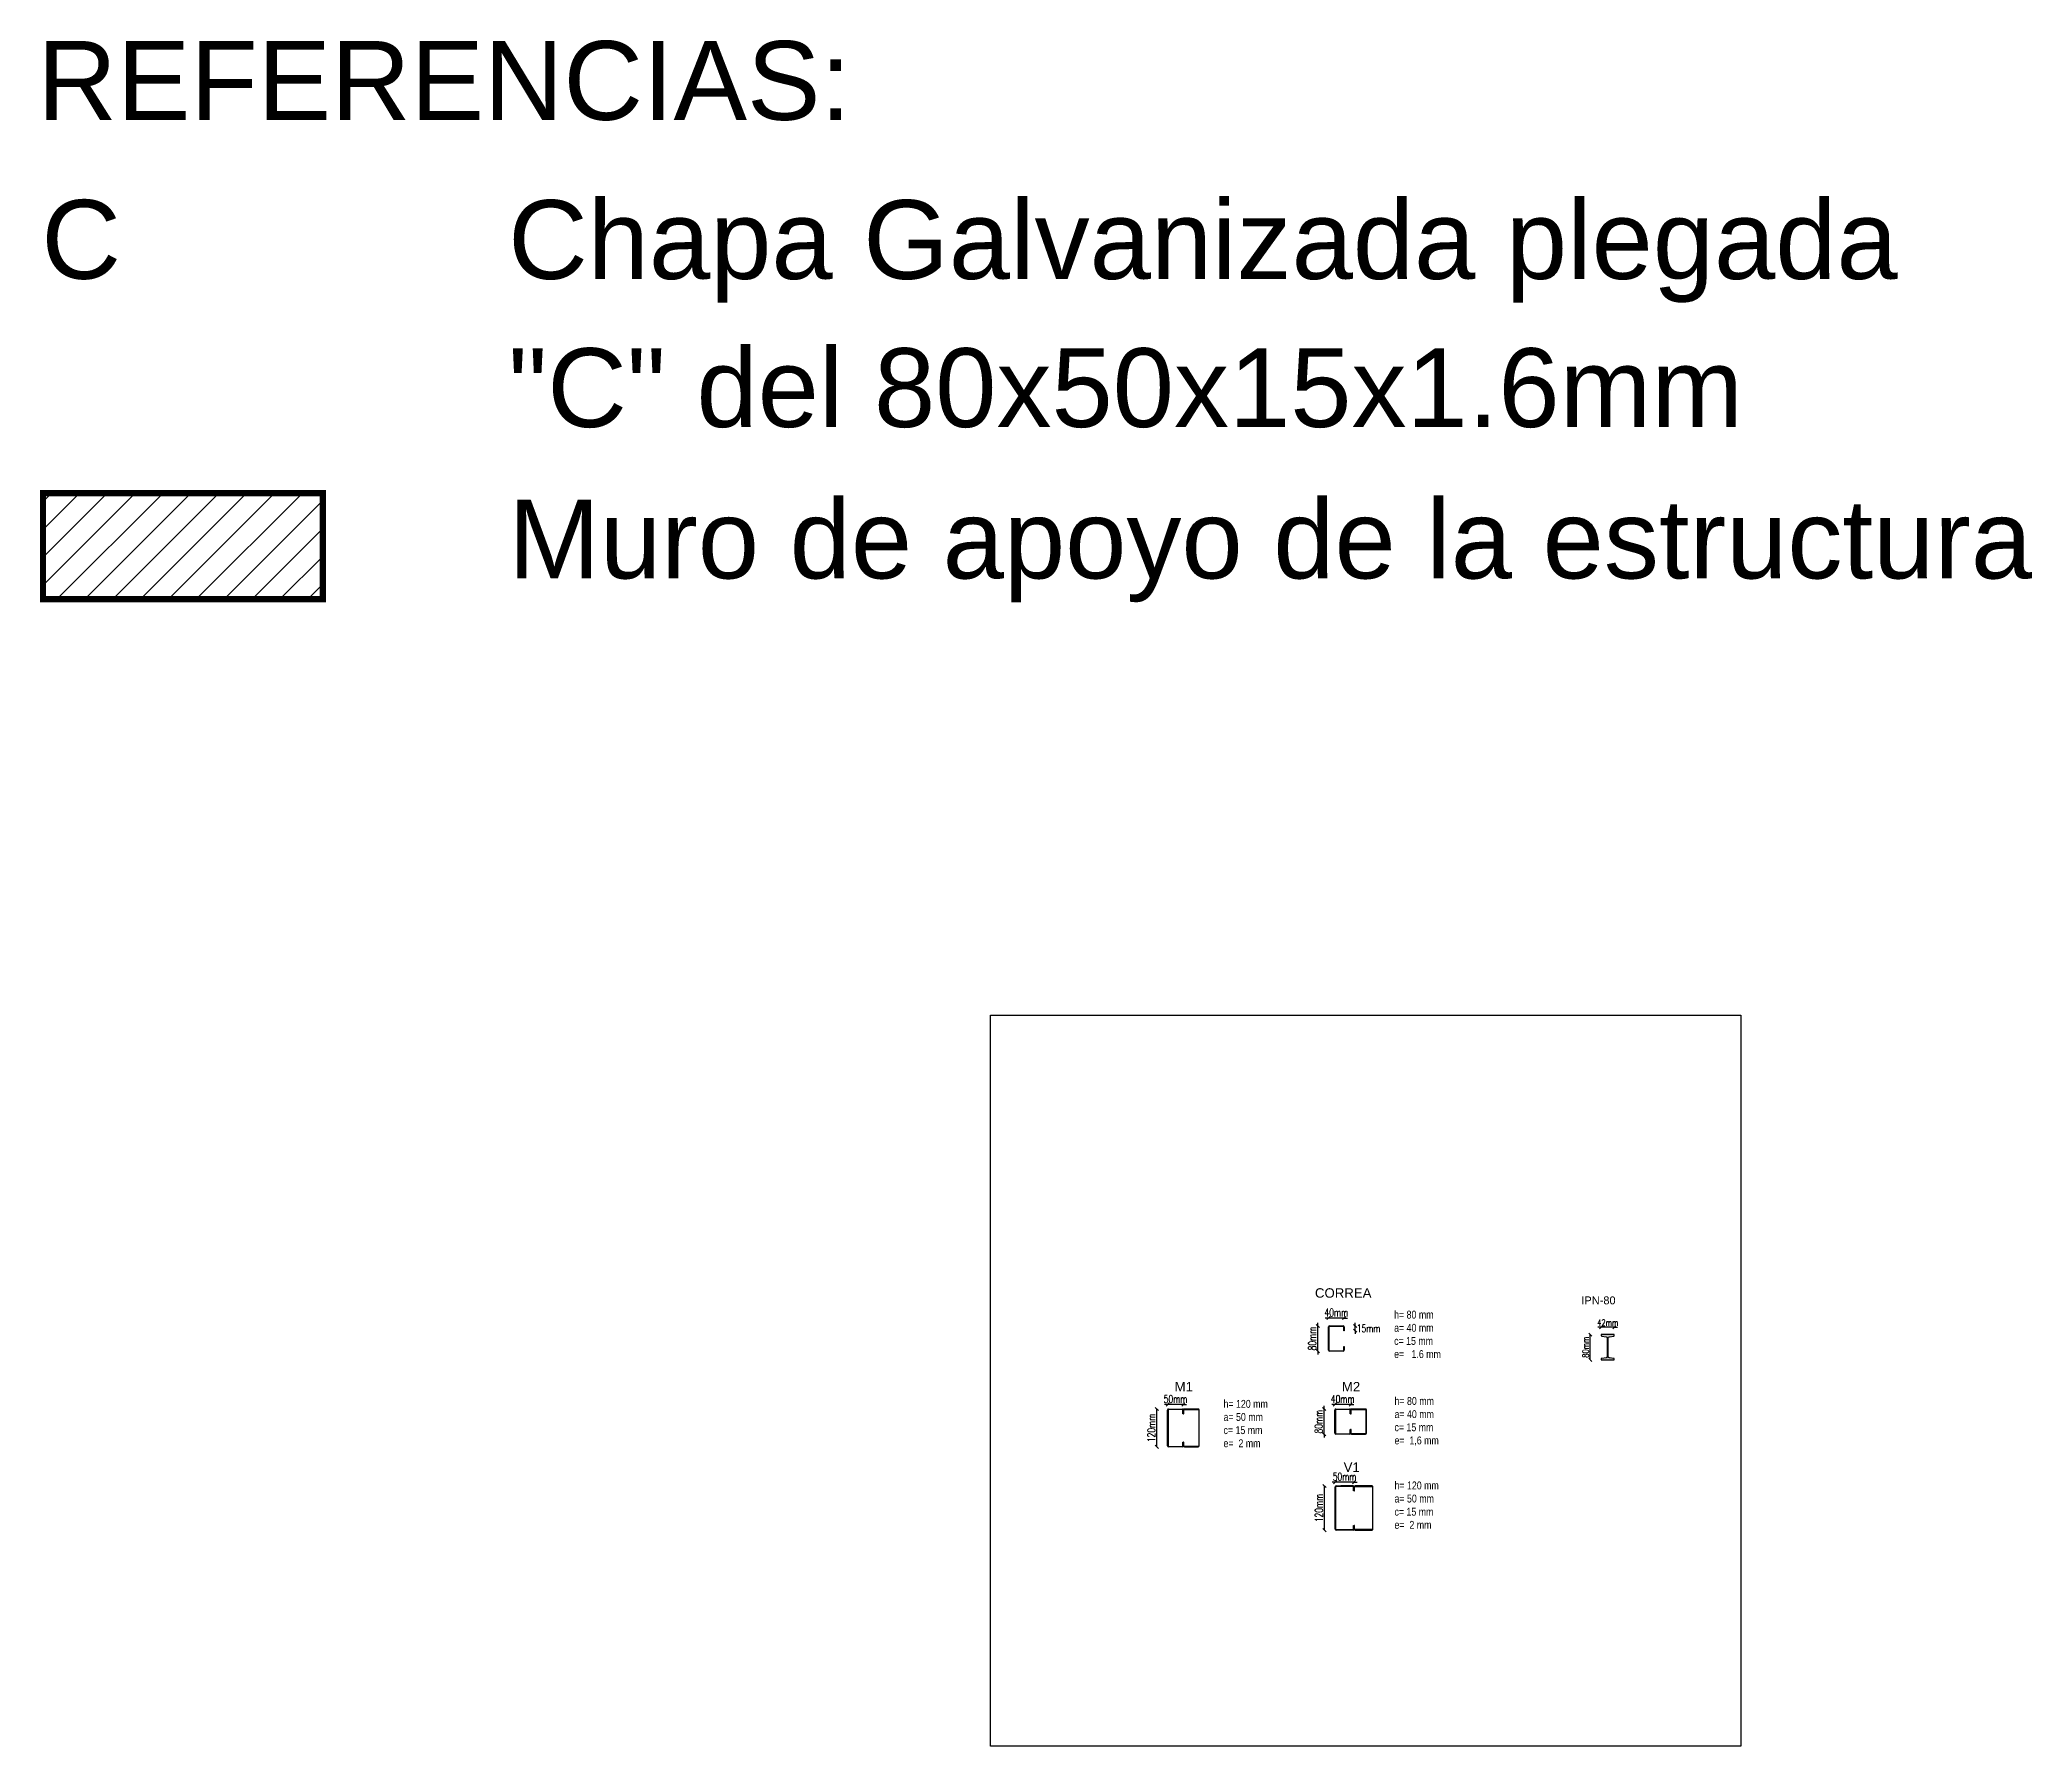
# Model space of a CAD drawing. Header units: millimetres. Extents: x 157 to 449, y 13 to 189.
# Drawn here: x 255.77 to 262.09, y 183.7 to 189.11 of the extents above; entities that cross this region are included whole.
import ezdxf

# ---------------------------------------------------------------- set-up
doc = ezdxf.new("R2010")
doc.units = ezdxf.units.MM
doc.header["$LTSCALE"] = 0.1
doc.header["$MEASUREMENT"] = 0
doc.header["$PDMODE"] = 3
doc.header["$PDSIZE"] = 0.1
doc.layers.get('DEFPOINTS').update_dxf_attribs({"color": 1})
doc.layers.add('00-COTAS', color=1, linetype='Continuous', lineweight=9)
doc.layers.add('SOMBRA', color=1, linetype='Continuous', lineweight=0)
for name, color, linetype in [('CORREAS', 170, 'Continuous'), ('ESTRUCTURAS', 3, 'Continuous'), ('P0-MUROS', 4, 'Continuous')]:
    doc.layers.add(name, color=color, linetype=linetype)
doc.styles.add('Arial30', font='arial.ttf', dxfattribs={"width": 0.8, "height": 0.3})
doc.styles.add('COTAS', font='ROMANS.shx', dxfattribs={"width": 0.7})
doc.dimstyles.new('COTA-20', dxfattribs={"dimscale": 1.75, "dimtxt": 0.015, "dimasz": 0.004, "dimexe": 0.08, "dimexo": 0.1, "dimgap": 0.005, "dimtad": 1, "dimzin": 0, "dimdsep": 46, "dimtxsty": 'COTAS', "dimblk": 'DOT', "dimcen": 0.1, "dimse1": 1, "dimse2": 1, "dimclrd": 256, "dimclre": 256, "dimclrt": 256, "dimadec": 0, "dimazin": 0, "dimtfac": 1, "dimtix": 1, "dimtmove": 2, "dimatfit": 3, "dimldrblk": 'DOT', "dimfxl": 0, "dimtolj": 1, "dimtzin": 0, "dimarcsym": 0})

msp = doc.modelspace()

# ---------------------------------------------------------------- texts
at = {"layer": 'ESTRUCTURAS', "style": 'Arial30'}
for s, height, p in [('REFERENCIAS:', 0.25, (255.7661, 188.8534)), ('C', 0.25, (255.7789, 188.3495)), ('Chapa Galvanizada plegada', 0.25, (257.2595, 188.3489)), ('"C" del 80x50x15x1.6mm', 0.25, (257.2595, 187.8793)), ('Muro de apoyo de la estructura', 0.25, (257.2595, 187.3992)), ('CORREA', 0.03, (259.8182, 185.1184)), ('IPN-80', 0.025, (260.6631, 185.0975)), ('M1', 0.03, (259.3732, 184.8212)), ('M2', 0.03, (259.9035, 184.8212)), ('V1', 0.03, (259.9092, 184.566))]:
    msp.add_text(s, height=height, dxfattribs=at).set_placement(p)
at = {"layer": 'ESTRUCTURAS', "char_height": 0.025, "width": 0.228288, "attachment_point": 1, "style": 'Arial30'}
for s, insert in [('h= 80 mm\\Pa= 40 mm\\Pc= 15 mm\\Pe=   1.6 mm', (260.0693, 185.0772)), ('h= 120 mm\\Pa= 50 mm\\Pc= 15 mm\\Pe=  2 mm', (259.5282, 184.7943)), ('h= 80 mm\\Pa= 40 mm\\Pc= 15 mm\\Pe=  1,6 mm', (260.0705, 184.8034)), ('h= 120 mm\\Pa= 50 mm\\Pc= 15 mm\\Pe=  2 mm', (260.0705, 184.5356))]:
    msp.add_mtext(s, dxfattribs=dict(at, insert=insert))

# ---------------------------------------------------------------- blocks, each defined once
blk = doc.blocks.new('_Oblique')
at = {"color": 0, "linetype": 'ByBlock', "lineweight": -2}
blk.add_line((-0.5, -0.5), (0.5, 0.5), dxfattribs=at)
blk = doc.blocks.new('*D17')
at = {"layer": '00-COTAS', "lineweight": -2, "transparency": 16777216}
for p, q in [((259.8611, 185.0539), (259.8511, 185.0539)), ((259.9111, 185.0539), (259.8611, 185.0539)), ((259.9111, 185.0539), (259.9211, 185.0539))]:
    blk.add_line(p, q, dxfattribs=at)
at = {"layer": 'DEFPOINTS', "color": 0, "transparency": 16777216}
for p in [(259.8611, 185.0539), (259.8611, 185.0176), (259.9111, 185.0197)]:
    blk.add_point(p, dxfattribs=at)
at = {"layer": '00-COTAS', "lineweight": -2, "transparency": 16777216, "xscale": 0.01, "yscale": 0.01, "zscale": 0.01}
blk.add_blockref('_Oblique', (259.8611, 185.0539), dxfattribs=at)
at = {"layer": '00-COTAS', "lineweight": -2, "transparency": 16777216, "xscale": 0.01, "yscale": 0.01, "zscale": 0.01, "rotation": 180}
blk.add_blockref('_Oblique', (259.9111, 185.0539), dxfattribs=at)
at = {"layer": '00-COTAS', "transparency": 16777216, "insert": (259.8861, 185.0714), "char_height": 0.025, "attachment_point": 5, "style": 'COTAS'}
blk.add_mtext('\\A1;40mm', dxfattribs=at)
blk = doc.blocks.new('_Dot')
at = {"color": 0, "linetype": 'ByBlock', "lineweight": -2}
blk.add_line((-0.5, 0), (-1, 0), dxfattribs=at)
at = {"color": 0, "linetype": 'ByBlock', "const_width": 0.5}
blk.add_lwpolyline([(-0.25, 0, 1), (0.25, 0, 1)], format="xyb", close=True, dxfattribs=at)
blk = doc.blocks.new('*D18')
at = {"layer": '00-COTAS', "lineweight": -2, "transparency": 16777216}
for p, q in [((259.8271, 185.0288), (259.8271, 185.0388)), ((259.8271, 184.9488), (259.8271, 185.0288)), ((259.8271, 184.9488), (259.8271, 184.9388))]:
    blk.add_line(p, q, dxfattribs=at)
at = {"layer": 'DEFPOINTS', "color": 0, "transparency": 16777216}
for p in [(259.8271, 185.0288), (259.8707, 185.0288), (259.8707, 184.9488)]:
    blk.add_point(p, dxfattribs=at)
at = {"layer": '00-COTAS', "lineweight": -2, "transparency": 16777216, "xscale": 0.01, "yscale": 0.01, "zscale": 0.01}
for p, rotation in [((259.8271, 185.0288), 270), ((259.8271, 184.9488), 90)]:
    blk.add_blockref('_Oblique', p, dxfattribs=dict(at, rotation=rotation))
at = {"layer": '00-COTAS', "transparency": 16777216, "insert": (259.8096, 184.9888), "char_height": 0.025, "attachment_point": 5, "rotation": 90, "style": 'COTAS'}
blk.add_mtext('\\A1;80mm', dxfattribs=at)
blk = doc.blocks.new('*D19')
at = {"layer": '00-COTAS', "lineweight": -2, "transparency": 16777216}
for p, q in [((259.9458, 185.0288), (259.9458, 185.0388)), ((259.9458, 185.0138), (259.9458, 185.0288)), ((259.9458, 185.0138), (259.9458, 185.0038))]:
    blk.add_line(p, q, dxfattribs=at)
at = {"layer": 'DEFPOINTS', "color": 0, "transparency": 16777216}
for p in [(259.8975, 185.0288), (259.9458, 185.0288), (259.9095, 185.0138)]:
    blk.add_point(p, dxfattribs=at)
at = {"layer": '00-COTAS', "lineweight": -2, "transparency": 16777216, "xscale": 0.01, "yscale": 0.01, "zscale": 0.01}
for p, rotation in [((259.9458, 185.0288), 270), ((259.9458, 185.0138), 90)]:
    blk.add_blockref('_Oblique', p, dxfattribs=dict(at, rotation=rotation))
at = {"layer": '00-COTAS', "transparency": 16777216, "insert": (259.9883, 185.0213), "char_height": 0.025, "attachment_point": 5, "style": 'COTAS'}
blk.add_mtext('\\A1;15mm', dxfattribs=at)
blk = doc.blocks.new('*D20')
at = {"layer": '00-COTAS', "lineweight": -2, "transparency": 16777216}
for p, q in [((259.8473, 184.7654), (259.8473, 184.7754)), ((259.8473, 184.6854), (259.8473, 184.7654)), ((259.8473, 184.6854), (259.8473, 184.6754))]:
    blk.add_line(p, q, dxfattribs=at)
at = {"layer": 'DEFPOINTS', "color": 0, "transparency": 16777216}
for p in [(259.8473, 184.7654), (259.8909, 184.7654), (259.8909, 184.6854)]:
    blk.add_point(p, dxfattribs=at)
at = {"layer": '00-COTAS', "lineweight": -2, "transparency": 16777216, "xscale": 0.01, "yscale": 0.01, "zscale": 0.01}
for p, rotation in [((259.8473, 184.7654), 270), ((259.8473, 184.6854), 90)]:
    blk.add_blockref('_Oblique', p, dxfattribs=dict(at, rotation=rotation))
at = {"layer": '00-COTAS', "transparency": 16777216, "insert": (259.8298, 184.7254), "char_height": 0.025, "attachment_point": 5, "rotation": 90, "style": 'COTAS'}
blk.add_mtext('\\A1;80mm', dxfattribs=at)
blk = doc.blocks.new('*D27')
at = {"layer": '00-COTAS', "lineweight": -2, "transparency": 16777216}
for p, q in [((259.8813, 184.7798), (259.8713, 184.7798)), ((259.9313, 184.7798), (259.8813, 184.7798)), ((259.9313, 184.7798), (259.9413, 184.7798))]:
    blk.add_line(p, q, dxfattribs=at)
at = {"layer": 'DEFPOINTS', "color": 0, "transparency": 16777216}
for p in [(259.8813, 184.7798), (259.8813, 184.7434), (259.9313, 184.7456)]:
    blk.add_point(p, dxfattribs=at)
at = {"layer": '00-COTAS', "lineweight": -2, "transparency": 16777216, "xscale": 0.01, "yscale": 0.01, "zscale": 0.01}
blk.add_blockref('_Oblique', (259.8813, 184.7798), dxfattribs=at)
at = {"layer": '00-COTAS', "lineweight": -2, "transparency": 16777216, "xscale": 0.01, "yscale": 0.01, "zscale": 0.01, "rotation": 180}
blk.add_blockref('_Oblique', (259.9313, 184.7798), dxfattribs=at)
at = {"layer": '00-COTAS', "transparency": 16777216, "insert": (259.9063, 184.7973), "char_height": 0.025, "attachment_point": 5, "style": 'COTAS'}
blk.add_mtext('\\A1;40mm', dxfattribs=at)
blk = doc.blocks.new('*D380')
at = {"layer": '00-COTAS', "lineweight": -2, "transparency": 16777216}
blk.add_line((259.8483, 184.3815), (259.8483, 184.5215), dxfattribs=at)
at = {"layer": 'DEFPOINTS', "color": 0, "transparency": 16777216}
for p in [(259.8483, 184.5215), (259.8852, 184.5215), (259.8919, 184.3815)]:
    blk.add_point(p, dxfattribs=at)
at = {"layer": '00-COTAS', "lineweight": -2, "transparency": 16777216, "xscale": 0.01, "yscale": 0.01, "zscale": 0.01}
for p, rotation in [((259.8483, 184.5215), 90), ((259.8483, 184.3815), 270)]:
    blk.add_blockref('_Oblique', p, dxfattribs=dict(at, rotation=rotation))
at = {"layer": '00-COTAS', "transparency": 16777216, "insert": (259.8308, 184.4515), "char_height": 0.025, "attachment_point": 5, "rotation": 90, "style": 'COTAS'}
blk.add_mtext('\\A1;120mm', dxfattribs=at)
blk = doc.blocks.new('*D381')
at = {"layer": '00-COTAS', "lineweight": -2, "transparency": 16777216}
for p, q in [((259.8823, 184.5336), (259.8723, 184.5336)), ((259.9423, 184.5336), (259.8823, 184.5336)), ((259.9423, 184.5336), (259.9523, 184.5336))]:
    blk.add_line(p, q, dxfattribs=at)
at = {"layer": 'DEFPOINTS', "color": 0, "transparency": 16777216}
for p in [(259.8823, 184.5336), (259.8823, 184.4972), (259.9423, 184.5065)]:
    blk.add_point(p, dxfattribs=at)
at = {"layer": '00-COTAS', "lineweight": -2, "transparency": 16777216, "xscale": 0.01, "yscale": 0.01, "zscale": 0.01}
blk.add_blockref('_Oblique', (259.8823, 184.5336), dxfattribs=at)
at = {"layer": '00-COTAS', "lineweight": -2, "transparency": 16777216, "xscale": 0.01, "yscale": 0.01, "zscale": 0.01, "rotation": 180}
blk.add_blockref('_Oblique', (259.9423, 184.5336), dxfattribs=at)
at = {"layer": '00-COTAS', "transparency": 16777216, "insert": (259.9123, 184.5511), "char_height": 0.025, "attachment_point": 5, "style": 'COTAS'}
blk.add_mtext('\\A1;50mm', dxfattribs=at)
blk = doc.blocks.new('*D382')
at = {"layer": '00-COTAS', "lineweight": -2, "transparency": 16777216}
blk.add_line((259.3169, 184.6454), (259.3169, 184.7654), dxfattribs=at)
at = {"layer": 'DEFPOINTS', "color": 0, "transparency": 16777216}
for p in [(259.3169, 184.7654), (259.3605, 184.7654), (259.3605, 184.6454)]:
    blk.add_point(p, dxfattribs=at)
at = {"layer": '00-COTAS', "lineweight": -2, "transparency": 16777216, "xscale": 0.01, "yscale": 0.01, "zscale": 0.01}
for p, rotation in [((259.3169, 184.7654), 90), ((259.3169, 184.6454), 270)]:
    blk.add_blockref('_Oblique', p, dxfattribs=dict(at, rotation=rotation))
at = {"layer": '00-COTAS', "transparency": 16777216, "insert": (259.2994, 184.7054), "char_height": 0.025, "attachment_point": 5, "rotation": 90, "style": 'COTAS'}
blk.add_mtext('\\A1;120mm', dxfattribs=at)
blk = doc.blocks.new('*D383')
at = {"layer": '00-COTAS', "lineweight": -2, "transparency": 16777216}
for p, q in [((259.351, 184.7798), (259.341, 184.7798)), ((259.401, 184.7798), (259.351, 184.7798)), ((259.401, 184.7798), (259.411, 184.7798))]:
    blk.add_line(p, q, dxfattribs=at)
at = {"layer": 'DEFPOINTS', "color": 0, "transparency": 16777216}
for p in [(259.351, 184.7798), (259.351, 184.7434), (259.401, 184.7456)]:
    blk.add_point(p, dxfattribs=at)
at = {"layer": '00-COTAS', "lineweight": -2, "transparency": 16777216, "xscale": 0.01, "yscale": 0.01, "zscale": 0.01}
blk.add_blockref('_Oblique', (259.351, 184.7798), dxfattribs=at)
at = {"layer": '00-COTAS', "lineweight": -2, "transparency": 16777216, "xscale": 0.01, "yscale": 0.01, "zscale": 0.01, "rotation": 180}
blk.add_blockref('_Oblique', (259.401, 184.7798), dxfattribs=at)
at = {"layer": '00-COTAS', "transparency": 16777216, "insert": (259.376, 184.7973), "char_height": 0.025, "attachment_point": 5, "style": 'COTAS'}
blk.add_mtext('\\A1;50mm', dxfattribs=at)
blk = doc.blocks.new('*D385')
at = {"layer": '00-COTAS', "lineweight": -2, "transparency": 16777216}
for p, q in [((260.7257, 185.0247), (260.7157, 185.0247)), ((260.7677, 185.0247), (260.7257, 185.0247)), ((260.7677, 185.0247), (260.7777, 185.0247))]:
    blk.add_line(p, q, dxfattribs=at)
at = {"layer": 'DEFPOINTS', "color": 0, "transparency": 16777216}
for p in [(260.7257, 185.0247), (260.7257, 185.0014), (260.7677, 185.0014)]:
    blk.add_point(p, dxfattribs=at)
at = {"layer": '00-COTAS', "lineweight": -2, "transparency": 16777216, "xscale": 0.01, "yscale": 0.01, "zscale": 0.01}
blk.add_blockref('_Oblique', (260.7257, 185.0247), dxfattribs=at)
at = {"layer": '00-COTAS', "lineweight": -2, "transparency": 16777216, "xscale": 0.01, "yscale": 0.01, "zscale": 0.01, "rotation": 180}
blk.add_blockref('_Oblique', (260.7677, 185.0247), dxfattribs=at)
at = {"layer": '00-COTAS', "transparency": 16777216, "insert": (260.7467, 185.0397), "char_height": 0.02, "attachment_point": 5, "style": 'COTAS'}
blk.add_mtext('\\A1;42mm', dxfattribs=at)
blk = doc.blocks.new('*D386')
at = {"layer": '00-COTAS', "lineweight": -2, "transparency": 16777216}
blk.add_line((260.6916, 184.9214), (260.6916, 185.0014), dxfattribs=at)
at = {"layer": 'DEFPOINTS', "color": 0, "transparency": 16777216}
for p in [(260.6916, 185.0014), (260.7257, 185.0014), (260.7257, 184.9214)]:
    blk.add_point(p, dxfattribs=at)
at = {"layer": '00-COTAS', "lineweight": -2, "transparency": 16777216, "xscale": 0.01, "yscale": 0.01, "zscale": 0.01}
for p, rotation in [((260.6916, 185.0014), 90), ((260.6916, 184.9214), 270)]:
    blk.add_blockref('_Oblique', p, dxfattribs=dict(at, rotation=rotation))
at = {"layer": '00-COTAS', "transparency": 16777216, "insert": (260.6766, 184.9614), "char_height": 0.02, "attachment_point": 5, "rotation": 90, "style": 'COTAS'}
blk.add_mtext('\\A1;80mm', dxfattribs=at)

# ---------------------------------------------------------------- dimensions: what is measured, and where the dimension line sits
at = {"layer": '00-COTAS'}
for base, p1, p2, angle, text, picture, middle in [((259.8611, 185.0539), (259.9111, 185.0197), (259.8611, 185.0176), 180, '40mm', '*D17', (259.8861, 185.0714)), ((259.3169, 184.7654), (259.3605, 184.6454), (259.3605, 184.7654), 90, '120mm', '*D382', (259.2994, 184.7054)), ((259.8473, 184.7654), (259.8909, 184.6854), (259.8909, 184.7654), 90, '80mm', '*D20', (259.8298, 184.7254)), ((259.8813, 184.7798), (259.9313, 184.7456), (259.8813, 184.7434), 180, '40mm', '*D27', (259.9063, 184.7973)), ((259.8483, 184.5215), (259.8919, 184.3815), (259.8852, 184.5215), 90, '120mm', '*D380', (259.8308, 184.4515)), ((259.8823, 184.5336), (259.9423, 184.5065), (259.8823, 184.4972), 180, '50mm', '*D381', (259.9123, 184.5511))]:
    dim = msp.add_linear_dim(base=base, p1=p1, p2=p2, angle=angle, text=text, dimstyle='COTA-20', override={"dimscale": 1, "dimtxt": 0.025, "dimasz": 0.01, "dimdec": 0, "dimlfac": 1000, "dimpost": 'mm', "dimblk1": 'Oblique', "dimblk2": 'Oblique', "dimsah": 1}, dxfattribs=at)
    dim.commit()
    dim.dimension.update_dxf_attribs({"geometry": picture, "text_midpoint": middle})
for base, p1, p2, angle, override, picture, middle in [((259.8271, 185.0288), (259.8707, 184.9488), (259.8707, 185.0288), 90, {"dimscale": 1, "dimtxt": 0.025, "dimasz": 0.01, "dimdec": 0, "dimlfac": 1000, "dimpost": 'mm', "dimblk1": 'Oblique', "dimblk2": 'Oblique', "dimsah": 1}, '*D18', (259.8096, 184.9888)), ((259.9458, 185.0288), (259.9095, 185.0138), (259.8975, 185.0288), 90, {"dimscale": 1, "dimtxt": 0.025, "dimasz": 0.01, "dimtad": 2, "dimtih": 1, "dimdec": 0, "dimlfac": 1000, "dimpost": 'mm', "dimblk1": 'Oblique', "dimblk2": 'Oblique', "dimsah": 1}, '*D19', (259.9883, 185.0213)), ((260.7257, 185.0247), (260.7677, 185.0014), (260.7257, 185.0014), 180, {"dimscale": 1, "dimtxt": 0.02, "dimasz": 0.01, "dimdec": 0, "dimlfac": 1000, "dimpost": 'mm', "dimblk1": 'Oblique', "dimblk2": 'Oblique', "dimsah": 1}, '*D385', (260.7467, 185.0397)), ((260.6916, 185.0014), (260.7257, 184.9214), (260.7257, 185.0014), 90, {"dimscale": 1, "dimtxt": 0.02, "dimasz": 0.01, "dimdec": 0, "dimlfac": 1000, "dimpost": 'mm', "dimblk1": 'Oblique', "dimblk2": 'Oblique', "dimsah": 1}, '*D386', (260.6766, 184.9614)), ((259.351, 184.7798), (259.401, 184.7456), (259.351, 184.7434), 180, {"dimscale": 1, "dimtxt": 0.025, "dimasz": 0.01, "dimdec": 0, "dimlfac": 1000, "dimpost": 'mm', "dimblk1": 'Oblique', "dimblk2": 'Oblique', "dimsah": 1}, '*D383', (259.376, 184.7973))]:
    dim = msp.add_linear_dim(base=base, p1=p1, p2=p2, angle=angle, dimstyle='COTA-20', override=override, dxfattribs=at)
    dim.commit()
    dim.dimension.update_dxf_attribs({"geometry": picture, "text_midpoint": middle})

# ---------------------------------------------------------------- hatches: boundary and pattern name
at = {"layer": 'SOMBRA'}
h = msp.add_hatch(dxfattribs=at)
h.set_pattern_fill('ANSI31', color=256, scale=0.5)
h.set_pattern_definition([(45, (0, -0.43613), (-0.044194174, 0.044194174), [])])
h.paths.add_polyline_path([(255.7839, 187.6695), (255.7839, 187.3331), (256.6716, 187.3331), (256.6716, 187.6695)])
at = {"layer": 'SOMBRA', "true_color": 0x105689, "transparency": 33554610}
h = msp.add_hatch(color=146, dxfattribs=at)
h.dxf.hatch_style = 1
h.paths.add_polyline_path([(260.7677, 184.9989), (260.7677, 185.0014), (260.7467, 185.0014), (260.7257, 185.0014), (260.7257, 184.9989, 0.374036), (260.7277, 184.9967), (260.7414, 184.9948, -0.374036), (260.7447, 184.9909), (260.7447, 184.9552), (260.7447, 184.9319, -0.374036), (260.7414, 184.928), (260.7277, 184.9261, 0.374036), (260.7257, 184.9238), (260.7257, 184.9214), (260.7467, 184.9214), (260.7677, 184.9214), (260.7677, 184.9238, 0.374036), (260.7657, 184.9261), (260.752, 184.928, -0.374036), (260.7486, 184.9319), (260.7486, 184.9552), (260.7486, 184.9909, -0.374036), (260.752, 184.9948), (260.7657, 184.9967, 0.374036)])

# ---------------------------------------------------------------- linework, layer by layer
msp.add_lwpolyline([(258.7889, 186.0144), (261.1688, 186.0144), (261.1688, 183.6964), (258.7889, 183.6964)], close=True)
at = {"layer": 'CORREAS'}
for p, q in [((259.8611, 184.952), (259.8611, 185.0256)), ((259.8627, 185.0256), (259.8627, 184.952)), ((259.8643, 185.0288), (259.8768, 185.0288)), ((259.8768, 185.0272), (259.8643, 185.0272)), ((259.8768, 185.0288), (259.9079, 185.0288)), ((259.9079, 185.0272), (259.8768, 185.0272)), ((259.9095, 185.0138), (259.9095, 185.0256)), ((259.9111, 185.0256), (259.9111, 185.0138)), ((259.9111, 185.0138), (259.9095, 185.0138)), ((259.9095, 184.952), (259.9095, 184.9638)), ((259.9095, 184.9638), (259.9111, 184.9638)), ((259.9111, 184.9638), (259.9111, 184.952)), ((259.8643, 184.9504), (259.8768, 184.9504)), ((259.8768, 184.9488), (259.8643, 184.9488)), ((259.8768, 184.9504), (259.9079, 184.9504)), ((259.9079, 184.9488), (259.8768, 184.9488)), ((259.351, 184.7227), (259.351, 184.7622)), ((259.351, 184.6486), (259.351, 184.7227)), ((259.3526, 184.7622), (259.3526, 184.7227)), ((259.3526, 184.7227), (259.3526, 184.6486)), ((259.3542, 184.7654), (259.3669, 184.7654)), ((259.3669, 184.7638), (259.3542, 184.7638)), ((259.3669, 184.7654), (259.369, 184.7654)), ((259.369, 184.7638), (259.3669, 184.7638)), ((259.369, 184.7654), (259.3978, 184.7654)), ((259.3978, 184.7638), (259.369, 184.7638)), ((259.3978, 184.7654), (259.3978, 184.7654)), ((259.3978, 184.7654), (259.3978, 184.7654)), ((259.3978, 184.7638), (259.3978, 184.7638)), ((259.3978, 184.7638), (259.3978, 184.7638)), ((259.3994, 184.7504), (259.3994, 184.7622)), ((259.401, 184.7504), (259.3994, 184.7504)), ((259.401, 184.7622), (259.401, 184.7504)), ((259.401, 184.7622), (259.401, 184.7504)), ((259.401, 184.7504), (259.4026, 184.7504)), ((259.4026, 184.7504), (259.4026, 184.7622)), ((259.433, 184.7654), (259.4042, 184.7654)), ((259.4042, 184.7654), (259.4042, 184.7654)), ((259.4042, 184.7654), (259.4042, 184.7654)), ((259.4042, 184.7654), (259.4042, 184.7654)), ((259.4042, 184.7654), (259.4042, 184.7654)), ((259.4042, 184.7638), (259.4042, 184.7638)), ((259.4042, 184.7638), (259.4042, 184.7638)), ((259.4042, 184.7638), (259.433, 184.7638)), ((259.4042, 184.7638), (259.4042, 184.7638)), ((259.4042, 184.7638), (259.4042, 184.7638)), ((259.4352, 184.7654), (259.433, 184.7654)), ((259.433, 184.7638), (259.4352, 184.7638)), ((259.4478, 184.7654), (259.4352, 184.7654)), ((259.4352, 184.7638), (259.4478, 184.7638)), ((259.4494, 184.7622), (259.4494, 184.7227)), ((259.4494, 184.7227), (259.4494, 184.6486)), ((259.451, 184.7227), (259.451, 184.7622)), ((259.451, 184.6486), (259.451, 184.7227)), ((259.8813, 184.6886), (259.8813, 184.7622)), ((259.8829, 184.7622), (259.8829, 184.6886)), ((259.8845, 184.7654), (259.8972, 184.7654)), ((259.8972, 184.7638), (259.8845, 184.7638)), ((259.8972, 184.7654), (259.8994, 184.7654)), ((259.8994, 184.7638), (259.8972, 184.7638)), ((259.8994, 184.7654), (259.9281, 184.7654)), ((259.9281, 184.7638), (259.8994, 184.7638)), ((259.9281, 184.7654), (259.9281, 184.7654)), ((259.9281, 184.7654), (259.9281, 184.7654)), ((259.9281, 184.7638), (259.9281, 184.7638)), ((259.9281, 184.7638), (259.9281, 184.7638)), ((259.9297, 184.7504), (259.9297, 184.7622)), ((259.9313, 184.7504), (259.9297, 184.7504)), ((259.9313, 184.7622), (259.9313, 184.7504)), ((259.9313, 184.7622), (259.9313, 184.7504)), ((259.9313, 184.7504), (259.9329, 184.7504)), ((259.9329, 184.7504), (259.9329, 184.7622)), ((259.9345, 184.7654), (259.9345, 184.7654)), ((259.9345, 184.7654), (259.9345, 184.7654)), ((259.9345, 184.7638), (259.9345, 184.7638)), ((259.9345, 184.7638), (259.9345, 184.7638)), ((259.9633, 184.7654), (259.9346, 184.7654)), ((259.9346, 184.7654), (259.9346, 184.7654)), ((259.9346, 184.7654), (259.9346, 184.7654)), ((259.9346, 184.7638), (259.9346, 184.7638)), ((259.9346, 184.7638), (259.9346, 184.7638)), ((259.9346, 184.7638), (259.9633, 184.7638)), ((259.9655, 184.7654), (259.9633, 184.7654)), ((259.9633, 184.7638), (259.9655, 184.7638)), ((259.9782, 184.7654), (259.9655, 184.7654)), ((259.9655, 184.7638), (259.9782, 184.7638)), ((259.9798, 184.7622), (259.9798, 184.6886)), ((259.9814, 184.6886), (259.9814, 184.7622)), ((259.3542, 184.647), (259.3669, 184.647)), ((259.3669, 184.6454), (259.3542, 184.6454)), ((259.3669, 184.647), (259.369, 184.647)), ((259.369, 184.6454), (259.3669, 184.6454)), ((259.369, 184.647), (259.3978, 184.647)), ((259.3978, 184.6454), (259.369, 184.6454)), ((259.3978, 184.647), (259.3978, 184.647)), ((259.3978, 184.647), (259.3978, 184.647)), ((259.3978, 184.6454), (259.3978, 184.6454)), ((259.3978, 184.6454), (259.3978, 184.6454)), ((259.3994, 184.6486), (259.3994, 184.6604)), ((259.3994, 184.6604), (259.401, 184.6604)), ((259.401, 184.6604), (259.401, 184.6486)), ((259.4026, 184.6604), (259.401, 184.6604)), ((259.401, 184.6604), (259.401, 184.6486)), ((259.4026, 184.6486), (259.4026, 184.6604)), ((259.433, 184.647), (259.4042, 184.647)), ((259.4042, 184.647), (259.4042, 184.647)), ((259.4042, 184.647), (259.4042, 184.647)), ((259.4042, 184.647), (259.4042, 184.647)), ((259.4042, 184.647), (259.4042, 184.647)), ((259.4042, 184.6454), (259.4042, 184.6454)), ((259.4042, 184.6454), (259.4042, 184.6454)), ((259.4042, 184.6454), (259.433, 184.6454)), ((259.4042, 184.6454), (259.4042, 184.6454)), ((259.4042, 184.6454), (259.4042, 184.6454)), ((259.4352, 184.647), (259.433, 184.647)), ((259.433, 184.6454), (259.4352, 184.6454)), ((259.4478, 184.647), (259.4352, 184.647)), ((259.4352, 184.6454), (259.4478, 184.6454)), ((259.8845, 184.687), (259.8972, 184.687)), ((259.8972, 184.6854), (259.8845, 184.6854)), ((259.8972, 184.687), (259.8994, 184.687)), ((259.8994, 184.6854), (259.8972, 184.6854)), ((259.8994, 184.687), (259.9281, 184.687)), ((259.9281, 184.6854), (259.8994, 184.6854)), ((259.9281, 184.687), (259.9281, 184.687)), ((259.9281, 184.687), (259.9281, 184.687)), ((259.9281, 184.6854), (259.9281, 184.6854)), ((259.9281, 184.6854), (259.9281, 184.6854)), ((259.9297, 184.6886), (259.9297, 184.7004)), ((259.9297, 184.7004), (259.9313, 184.7004)), ((259.9313, 184.7004), (259.9313, 184.6886)), ((259.9329, 184.7004), (259.9313, 184.7004)), ((259.9313, 184.7004), (259.9313, 184.6886)), ((259.9329, 184.6886), (259.9329, 184.7004)), ((259.9345, 184.687), (259.9345, 184.687)), ((259.9345, 184.687), (259.9345, 184.687)), ((259.9345, 184.6854), (259.9345, 184.6854)), ((259.9345, 184.6854), (259.9345, 184.6854)), ((259.9633, 184.687), (259.9346, 184.687)), ((259.9346, 184.687), (259.9346, 184.687)), ((259.9346, 184.687), (259.9346, 184.687)), ((259.9346, 184.6854), (259.9346, 184.6854)), ((259.9346, 184.6854), (259.9346, 184.6854)), ((259.9346, 184.6854), (259.9633, 184.6854)), ((259.9655, 184.687), (259.9633, 184.687)), ((259.9633, 184.6854), (259.9655, 184.6854)), ((259.9782, 184.687), (259.9655, 184.687)), ((259.9655, 184.6854), (259.9782, 184.6854)), ((259.8823, 184.3847), (259.8823, 184.5183)), ((259.8839, 184.5183), (259.8839, 184.3847)), ((259.8855, 184.5215), (259.8982, 184.5215)), ((259.8982, 184.5199), (259.8855, 184.5199)), ((259.8982, 184.5215), (259.9004, 184.5215)), ((259.9004, 184.5199), (259.8982, 184.5199)), ((259.9004, 184.5215), (259.9391, 184.5215)), ((259.9391, 184.5215), (259.9004, 184.5215)), ((259.9391, 184.5199), (259.9004, 184.5199)), ((259.9291, 184.5215), (259.9291, 184.5215)), ((259.9291, 184.5215), (259.9291, 184.5215)), ((259.9291, 184.5199), (259.9291, 184.5199)), ((259.9291, 184.5199), (259.9291, 184.5199)), ((259.9407, 184.5065), (259.9407, 184.5183)), ((259.9423, 184.5183), (259.9423, 184.5065)), ((259.9423, 184.5183), (259.9423, 184.5065)), ((259.9439, 184.5065), (259.9439, 184.5183)), ((259.9843, 184.5215), (259.9455, 184.5215)), ((259.9455, 184.5215), (259.9843, 184.5215)), ((259.9455, 184.5199), (259.9843, 184.5199)), ((259.9555, 184.5215), (259.9555, 184.5215)), ((259.9555, 184.5215), (259.9555, 184.5215)), ((259.9555, 184.5199), (259.9555, 184.5199)), ((259.9555, 184.5199), (259.9555, 184.5199)), ((259.9864, 184.5215), (259.9843, 184.5215)), ((259.9843, 184.5199), (259.9864, 184.5199)), ((259.9991, 184.5215), (259.9864, 184.5215)), ((259.9864, 184.5199), (259.9991, 184.5199)), ((260.0007, 184.5183), (260.0007, 184.3847)), ((260.0023, 184.3847), (260.0023, 184.5183)), ((259.9423, 184.5065), (259.9407, 184.5065)), ((259.9423, 184.5065), (259.9439, 184.5065)), ((259.9407, 184.3847), (259.9407, 184.3965)), ((259.9407, 184.3965), (259.9423, 184.3965)), ((259.9423, 184.3965), (259.9423, 184.3847)), ((259.9439, 184.3965), (259.9423, 184.3965)), ((259.9423, 184.3965), (259.9423, 184.3847)), ((259.9439, 184.3847), (259.9439, 184.3965)), ((259.8855, 184.3831), (259.8982, 184.3831)), ((259.8982, 184.3815), (259.8855, 184.3815)), ((259.8982, 184.3831), (259.9004, 184.3831)), ((259.9004, 184.3815), (259.8982, 184.3815)), ((259.9004, 184.3831), (259.9391, 184.3831)), ((259.9391, 184.3815), (259.9004, 184.3815)), ((259.9291, 184.3831), (259.9291, 184.3831)), ((259.9291, 184.3831), (259.9291, 184.3831)), ((259.9291, 184.3815), (259.9291, 184.3815)), ((259.9291, 184.3815), (259.9291, 184.3815)), ((259.9843, 184.3831), (259.9455, 184.3831)), ((259.9455, 184.3815), (259.9843, 184.3815)), ((259.9555, 184.3831), (259.9555, 184.3831)), ((259.9555, 184.3831), (259.9555, 184.3831)), ((259.9555, 184.3815), (259.9555, 184.3815)), ((259.9555, 184.3815), (259.9555, 184.3815)), ((259.9864, 184.3831), (259.9843, 184.3831)), ((259.9843, 184.3815), (259.9864, 184.3815)), ((259.9991, 184.3831), (259.9864, 184.3831)), ((259.9864, 184.3815), (259.9991, 184.3815))]:
    msp.add_line(p, q, dxfattribs=at)
msp.add_lwpolyline([(260.7467, 185.0014), (260.7257, 185.0014), (260.7257, 184.9989, 0.374036), (260.7277, 184.9967), (260.7414, 184.9948, -0.374036), (260.7447, 184.9909), (260.7447, 184.9552), (260.7447, 184.9319, -0.374036), (260.7414, 184.928), (260.7277, 184.9261, 0.374036), (260.7257, 184.9238), (260.7257, 184.9214), (260.7467, 184.9214), (260.7677, 184.9214), (260.7677, 184.9238, 0.374036), (260.7657, 184.9261), (260.752, 184.928, -0.374036), (260.7486, 184.9319), (260.7486, 184.9552), (260.7486, 184.9909, -0.374036), (260.752, 184.9948), (260.7657, 184.9967, 0.374036), (260.7677, 184.9989), (260.7677, 185.0014)], format="xyb", close=True, dxfattribs=at)
for centre, radius, start, end in [((259.8643, 185.0256), 0.0032, 90, 180), ((259.8643, 185.0256), 0.0016, 90, 180), ((259.9079, 185.0256), 0.0032, 0, 90), ((259.9079, 185.0256), 0.0016, 0, 90), ((259.8643, 184.952), 0.0032, 180, 270), ((259.8643, 184.952), 0.0016, 180, 270), ((259.9079, 184.952), 0.0016, 270, 0), ((259.9079, 184.952), 0.0032, 270, 0), ((259.3542, 184.7622), 0.0032, 90, 180), ((259.3542, 184.7622), 0.0016, 90, 180), ((259.3978, 184.7622), 0.0032, 0, 90), ((259.3978, 184.7622), 0.0016, 0, 90), ((259.4042, 184.7622), 0.0032, 90, 180), ((259.4042, 184.7622), 0.0016, 90, 180), ((259.4478, 184.7622), 0.0032, 0, 90), ((259.4478, 184.7622), 0.0016, 0, 90), ((259.8845, 184.7622), 0.0032, 90, 180), ((259.8845, 184.7622), 0.0016, 90, 180), ((259.9281, 184.7622), 0.0032, 0, 90), ((259.9281, 184.7622), 0.0016, 0, 90), ((259.9345, 184.7622), 0.0032, 90, 180), ((259.9345, 184.7622), 0.0016, 90, 180), ((259.9782, 184.7622), 0.0032, 0, 90), ((259.9782, 184.7622), 0.0016, 0, 90), ((259.3542, 184.6486), 0.0032, 180, 270), ((259.3542, 184.6486), 0.0016, 180, 270), ((259.3978, 184.6486), 0.0016, 270, 0), ((259.3978, 184.6486), 0.0032, 270, 0), ((259.4042, 184.6486), 0.0032, 180, 270), ((259.4042, 184.6486), 0.0016, 180, 270), ((259.4478, 184.6486), 0.0032, 270, 0), ((259.4478, 184.6486), 0.0016, 270, 360), ((259.8845, 184.6886), 0.0032, 180, 270), ((259.8845, 184.6886), 0.0016, 180, 270), ((259.9281, 184.6886), 0.0016, 270, 0), ((259.9281, 184.6886), 0.0032, 270, 0), ((259.9345, 184.6886), 0.0032, 180, 270), ((259.9345, 184.6886), 0.0016, 180, 270), ((259.9782, 184.6886), 0.0032, 270, 0), ((259.9782, 184.6886), 0.0016, 270, 360), ((259.8855, 184.5183), 0.0032, 90, 180), ((259.8855, 184.5183), 0.0016, 90, 180), ((259.9391, 184.5183), 0.0032, 0, 90), ((259.9391, 184.5183), 0.0016, 0, 90), ((259.9455, 184.5183), 0.0032, 90, 180), ((259.9455, 184.5183), 0.0016, 90, 180), ((259.9991, 184.5183), 0.0032, 0, 90), ((259.9991, 184.5183), 0.0016, 0, 90), ((259.8855, 184.3847), 0.0032, 180, 270), ((259.8855, 184.3847), 0.0016, 180, 270), ((259.9391, 184.3847), 0.0016, 270, 0), ((259.9391, 184.3847), 0.0032, 270, 0), ((259.9455, 184.3847), 0.0032, 180, 270), ((259.9455, 184.3847), 0.0016, 180, 270), ((259.9991, 184.3847), 0.0032, 270, 0), ((259.9991, 184.3847), 0.0016, 270, 360)]:
    msp.add_arc(centre, radius, start, end, dxfattribs=at)
at = {"layer": 'P0-MUROS', "const_width": 0.02}
msp.add_lwpolyline([(255.7839, 187.6695), (256.6716, 187.6695), (256.6716, 187.3331), (255.7839, 187.3331)], close=True, dxfattribs=at)

msp.set_redraw_order([(e.dxf.handle, doc.entitydb.next_handle()) for e in msp.query("TEXT MTEXT ATTDEF DIMENSION ARC_DIMENSION")])  # texts and dimensions are drawn at this point

doc.saveas('drawing.dxf')
